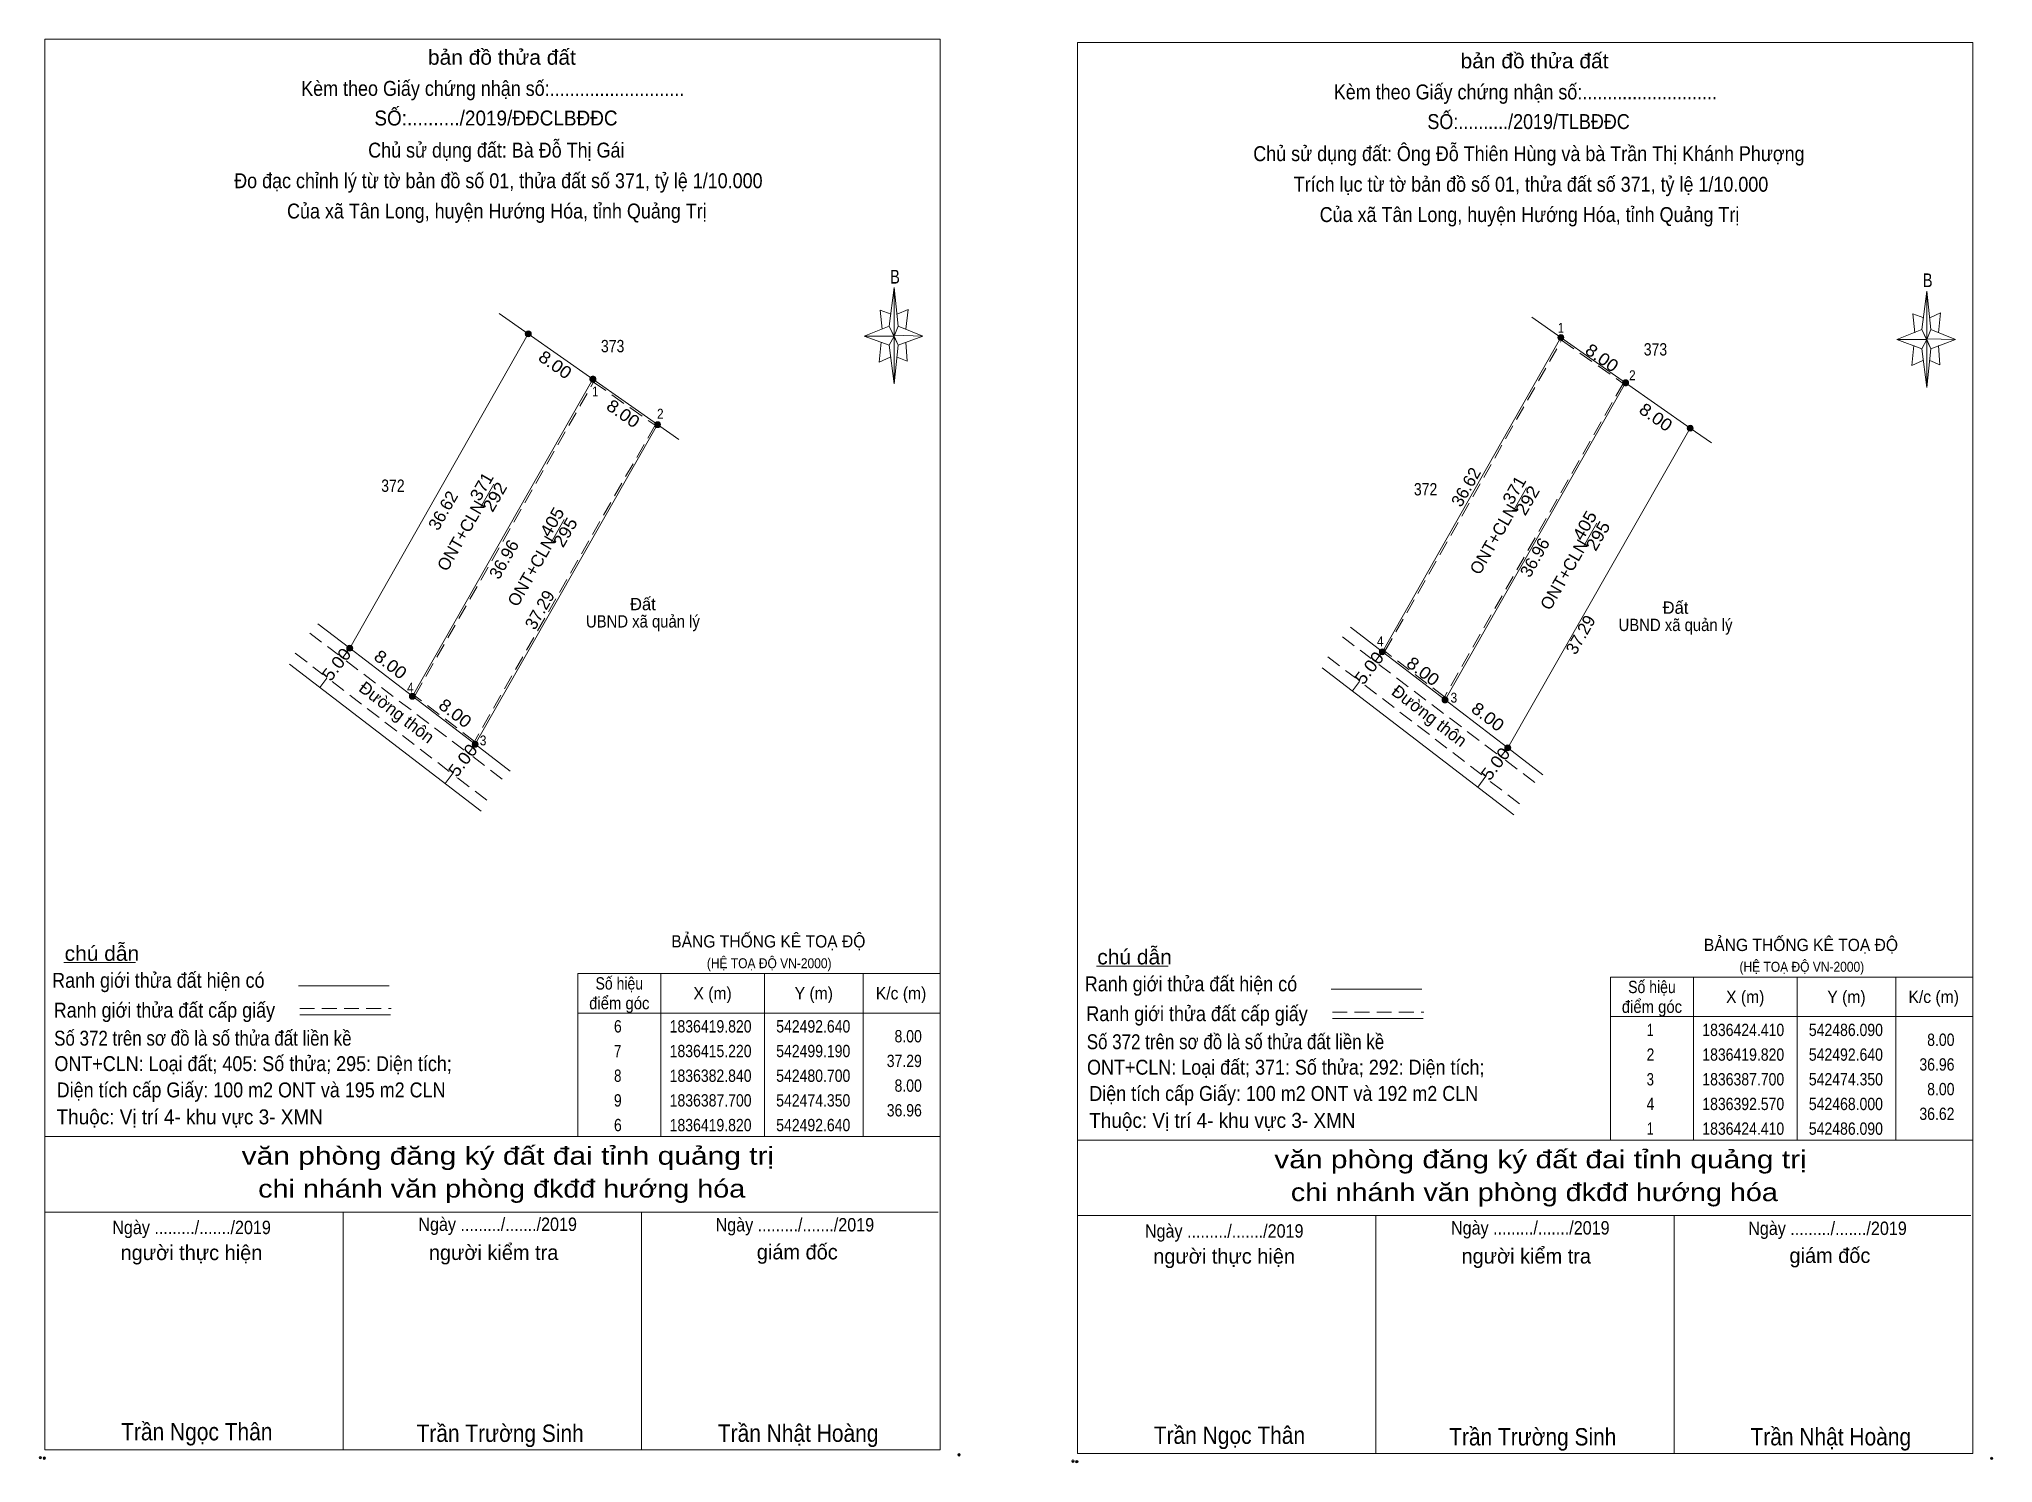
# Model space of a CAD drawing. Header units: metres. Extents: x 542283 to 542765, y 1836196 to 1836508.
# Drawn here: x 542567.1 to 542765.1, y 1836201.5 to 1836345.7 of the extents above; entities that cross this region are included whole.
import ezdxf
from ezdxf.enums import TextEntityAlignment as Align

# ---------------------------------------------------------------- set-up
doc = ezdxf.new("R2010")
doc.units = ezdxf.units.M
doc.header["$LTSCALE"] = 0.5
doc.header["$PDMODE"] = 32
doc.header["$PDSIZE"] = 0.25
doc.linetypes.add('DOT_DASHED', pattern=[7.7, 5, -1.2, 0.3, -1.2])
doc.linetypes.add('MEDIUM_DASHED', pattern=[4.5, 3, -1.5])
for name, color, linetype, lineweight in [('1', 7, 'Continuous', 13), ('10', 7, 'Continuous', 13), ('2', 7, 'Continuous', 13), ('63', 7, 'Continuous', 13)]:
    doc.layers.add(name, color=color, linetype=linetype, lineweight=lineweight)

msp = doc.modelspace()

# ---------------------------------------------------------------- texts
at = {"layer": '1'}
for s, height, width, p in [('1', 1, 0.85, (542721.305, 1836315.94)), ('373', 1.25, 0.85, (542625.235, 1836313.97)), ('373', 1.25, 0.85, (542730.885, 1836313.64)), ('2', 1, 0.9, (542728.545, 1836311.14)), ('1', 1, 0.85, (542623.465, 1836309.49)), ('2', 1, 0.9, (542630.065, 1836307.24)), ('372', 1.25, 0.85, (542602.975, 1836299.83)), ('372', 1.25, 0.85, (542707.595, 1836299.47)), ('4', 1, 0.9, (542703, 1836284.19)), ('4', 1, 0.9, (542604.74, 1836279.5)), ('3', 1, 0.9, (542710.46, 1836278.48)), ('3', 1, 0.9, (542612.11, 1836274.15))]:
    msp.add_text(s, height=height, dxfattribs=dict(at, width=width)).set_placement(p, align=Align.CENTER)
for s, height, width, p in [('371', 1.249, 1.05, (542612.5063, 1836300.0627)), ('371', 1.249, 1.05, (542717.1263, 1836299.7027)), ('292', 1.25, 1.1, (542613.838, 1836299.0075)), ('292', 1.25, 1.1, (542718.458, 1836298.6475)), ('405', 1.25, 1.1, (542619.6393, 1836296.4725)), ('295', 1.25, 1.1, (542620.9793, 1836295.4225)), ('405', 1.25, 1.1, (542724.2593, 1836296.1125)), ('295', 1.25, 1.1, (542725.5993, 1836295.0625))]:
    msp.add_text(s, height=height, rotation=60, dxfattribs=dict(at, width=width)).set_placement(p, align=Align.CENTER)
for p in [(542610.4138, 1836295.0827), (542715.0338, 1836294.7227), (542617.5538, 1836291.4927), (542722.1738, 1836291.1327)]:
    msp.add_text('ONT+CLN', height=1.249, rotation=60, dxfattribs=at).set_placement(p, align=Align.CENTER)
at = {"layer": '2'}
for s, height, width, p in [('bản đồ thửa đất', 1.511, 1.05, (542614.015, 1836343.09)), ('bản đồ thửa đất', 1.511, 1.05, (542718.635, 1836342.73)), ('Kèm theo Giấy chứng nhận số:...........................', 1.511, 0.9, (542613.085, 1836339.94)), ('Kèm theo Giấy chứng nhận số:...........................', 1.511, 0.9, (542717.705, 1836339.58)), ('SỐ:........../2019/ĐĐCLBĐĐC', 1.511, 0.95, (542613.415, 1836336.94)), ('SỐ:........../2019/TLBĐĐC', 1.51, 0.9, (542718.03, 1836336.58)), ('Chủ sử dụng đất: Bà Đỗ Thị Gái', 1.51, 0.9, (542613.45, 1836333.69)), ('Chủ sử dụng đất: Ông Đỗ Thiên Hùng và bà Trần Thị Khánh Phượng', 1.51, 0.9, (542718.065, 1836333.33)), ('Đo đạc chỉnh lý từ tờ bản đồ số 01, thửa đất số 371, tỷ lệ 1/10.000 ', 1.51, 0.9, (542613.91, 1836330.59)), ('Trích lục từ tờ bản đồ số 01, thửa đất số 371, tỷ lệ 1/10.000 ', 1.51, 0.9, (542718.53, 1836330.23)), ('Của xã Tân Long, huyện Hướng Hóa, tỉnh Quảng Trị', 1.51, 0.9, (542613.505, 1836327.52)), ('Của xã Tân Long, huyện Hướng Hóa, tỉnh Quảng Trị', 1.51, 0.9, (542718.125, 1836327.16)), ('B', 1.388, 0.8, (542653.84, 1836320.93)), ('B', 1.388, 0.8, (542758.46, 1836320.57)), ('chú dẫn', 1.511, 1.05, (542573.49, 1836252.33)), ('BẢNG THỐNG KÊ TOẠ ĐỘ ', 1.244, 0.95, (542641.225, 1836253.68)), ('chú dẫn', 1.511, 1.05, (542678.11, 1836251.97)), ('BẢNG THỐNG KÊ TOẠ ĐỘ ', 1.244, 0.95, (542745.845, 1836253.32)), ('(HỆ TOẠ ĐỘ VN-2000)', 1.01, 0.9, (542641.095, 1836251.58)), ('(HỆ TOẠ ĐỘ VN-2000)', 1.01, 0.9, (542745.715, 1836251.22)), ('Ranh giới thửa đất hiện có ', 1.511, 0.9, (542579.46, 1836249.6)), ('Ranh giới thửa đất hiện có ', 1.511, 0.9, (542684.08, 1836249.24)), ('Ranh giới thửa đất cấp giấy', 1.511, 0.9, (542579.82, 1836246.58)), ('Ranh giới thửa đất cấp giấy', 1.511, 0.9, (542684.44, 1836246.22)), ('văn phòng đăng ký đất đai tỉnh quảng trị', 1.814, 1.25, (542614.62, 1836231.68)), ('văn phòng đăng ký đất đai tỉnh quảng trị', 1.814, 1.25, (542719.24, 1836231.32)), ('chi nhánh văn phòng đkđđ hướng hóa', 1.814, 1.2, (542613.995, 1836228.35)), ('chi nhánh văn phòng đkđđ hướng hóa', 1.814, 1.2, (542718.615, 1836227.99)), ('Ngày ........./......./2019', 1.357, 0.9, (542582.575, 1836224.65)), ('Ngày ........./......./2019', 1.357, 0.9, (542613.585, 1836224.97)), ('Ngày ........./......./2019', 1.357, 0.9, (542643.695, 1836224.92)), ('Ngày ........./......./2019', 1.357, 0.9, (542718.205, 1836224.61)), ('Ngày ........./......./2019', 1.357, 0.9, (542748.315, 1836224.56)), ('Ngày ........./......./2019', 1.357, 0.9, (542687.195, 1836224.29)), ('Trần Ngọc Thân', 1.763, 0.9, (542583.105, 1836203.76)), ('Trần Trường Sinh', 1.76, 0.9, (542613.835, 1836203.6)), ('Trần Nhật Hoàng', 1.763, 0.9, (542644.03, 1836203.61)), ('Trần Ngọc Thân', 1.763, 0.9, (542687.725, 1836203.4)), ('Trần Trường Sinh', 1.76, 0.9, (542718.455, 1836203.24)), ('Trần Nhật Hoàng', 1.763, 0.9, (542748.65, 1836203.25))]:
    msp.add_text(s, height=height, dxfattribs=dict(at, width=width)).set_placement(p, align=Align.CENTER)
for s, width, p in [('Số 372 trên sơ đồ là số thửa đất liền kề', 0.85, (542568.65, 1836243.74)), ('Số 372 trên sơ đồ là số thửa đất liền kề', 0.85, (542673.27, 1836243.38)), ('ONT+CLN: Loại đất; 405: Số thửa; 295: Diện tích;', 0.9, (542568.68, 1836241.16)), ('ONT+CLN: Loại đất; 371: Số thửa; 292: Diện tích;', 0.9, (542673.3, 1836240.8)), ('Diện tích cấp Giấy: 100 m2 ONT và 195 m2 CLN', 0.9, (542568.91, 1836238.5)), ('Diện tích cấp Giấy: 100 m2 ONT và 192 m2 CLN', 0.9, (542673.53, 1836238.14)), ('Thuộc: Vị trí 4- khu vực 3- XMN', 0.95, (542568.9, 1836235.77)), ('Thuộc: Vị trí 4- khu vực 3- XMN', 0.95, (542673.52, 1836235.41))]:
    msp.add_text(s, height=1.51, dxfattribs=dict(at, width=width)).set_placement(p)
for s, p in [('người kiểm tra', (542613.175, 1836222.03)), ('người thực hiện', (542582.565, 1836222.02)), ('giám đốc', (542643.94, 1836222.09)), ('người thực hiện', (542687.185, 1836221.66)), ('người kiểm tra', (542717.795, 1836221.67)), ('giám đốc', (542748.56, 1836221.73))]:
    msp.add_text(s, height=1.511, dxfattribs=at).set_placement(p, align=Align.CENTER)
at = {"layer": '63', "width": 1.1}
for s, rotation, p in [('8.00', 324.979, (542619.0563, 1836312.1944)), ('8.00', 324.979, (542725.1063, 1836312.8944)), ('8.00', 324.92, (542625.9458, 1836307.2425)), ('8.00', 324.92, (542730.5658, 1836306.8825)), ('5.00', 52.557, (542597.7548, 1836281.975)), ('8.00', 322.514, (542602.3497, 1836281.8499)), ('5.00', 52.557, (542702.3748, 1836281.615)), ('8.00', 322.514, (542706.9597, 1836281.1599)), ('8.00', 322.571, (542608.9051, 1836276.9157)), ('8.00', 322.571, (542713.5251, 1836276.5557)), ('5.00', 52.557, (542610.5548, 1836272.265)), ('5.00', 52.557, (542715.1748, 1836271.905))]:
    msp.add_text(s, height=1.25, rotation=rotation, dxfattribs=at).set_placement(p, align=Align.CENTER)
at = {"layer": '63'}
for s, rotation, p in [('36.62', 60.397, (542712.2288, 1836300.0113)), ('36.62', 60.397, (542608.5988, 1836297.6313)), ('36.96', 60.342, (542719.2009, 1836292.8707)), ('36.96', 60.342, (542614.7609, 1836292.6907)), ('37.29', 60.272, (542618.3907, 1836287.5751)), ('37.29', 60.272, (542723.8407, 1836285.0551)), ('Đường thôn', 322.525, (542602.9799, 1836277.0075)), ('Đường thôn', 322.525, (542707.5999, 1836276.6475))]:
    msp.add_text(s, height=1.25, rotation=rotation, dxfattribs=at).set_placement(p, align=Align.CENTER)
for p in [(542628.3, 1836287.84), (542732.92, 1836287.48)]:
    msp.add_text('Đất', height=1.25, dxfattribs=at).set_placement(p, align=Align.CENTER)
for s, width, p in [('UBND xã quản lý', 0.9, (542628.3, 1836286.09)), ('UBND xã quản lý', 0.9, (542732.92, 1836285.73)), ('Số hiệu', 0.85, (542625.91, 1836249.42)), ('X (m)', 0.95, (542635.36, 1836248.42)), ('Y (m)', 0.95, (542645.615, 1836248.42)), ('K/c (m)', 0.95, (542654.455, 1836248.42)), ('Số hiệu', 0.85, (542730.53, 1836249.06)), ('điểm góc', 0.9, (542625.91, 1836247.42)), ('điểm góc', 0.9, (542730.53, 1836247.06)), ('X (m)', 0.95, (542739.98, 1836248.06)), ('Y (m)', 0.95, (542750.235, 1836248.06)), ('K/c (m)', 0.95, (542759.075, 1836248.06)), (' 6', 0.85, (542625.565, 1836245.07)), ('1836419.820', 0.85, (542635.16, 1836245.07)), ('542492.640', 0.85, (542645.56, 1836245.07)), (' 1', 0.75, (542730.18, 1836244.71)), ('1836424.410', 0.85, (542739.78, 1836244.71)), ('542486.090', 0.85, (542750.18, 1836244.71)), (' 7', 0.8, (542625.565, 1836242.57)), ('1836415.220', 0.85, (542635.16, 1836242.57)), ('542499.190', 0.85, (542645.56, 1836242.57)), (' 2', 0.85, (542730.185, 1836242.21)), ('1836419.820', 0.85, (542739.78, 1836242.21)), ('542492.640', 0.85, (542750.18, 1836242.21)), (' 8', 0.8, (542625.565, 1836240.07)), ('1836382.840', 0.85, (542635.16, 1836240.07)), ('542480.700', 0.85, (542645.56, 1836240.07)), (' 3', 0.8, (542730.175, 1836239.71)), ('1836387.700', 0.85, (542739.78, 1836239.71)), ('542474.350', 0.85, (542750.18, 1836239.71)), (' 9', 0.85, (542625.56, 1836237.57)), ('1836387.700', 0.85, (542635.16, 1836237.57)), ('542474.350', 0.85, (542645.56, 1836237.57)), (' 4', 0.85, (542730.18, 1836237.21)), ('1836392.570', 0.85, (542739.78, 1836237.21)), ('542468.000', 0.85, (542750.18, 1836237.21)), (' 6', 0.85, (542625.565, 1836235.07)), ('1836419.820', 0.85, (542635.16, 1836235.07)), ('542492.640', 0.85, (542645.56, 1836235.07)), (' 1', 0.75, (542730.18, 1836234.71)), ('1836424.410', 0.85, (542739.78, 1836234.71)), ('542486.090', 0.85, (542750.18, 1836234.71))]:
    msp.add_text(s, height=1.25, dxfattribs=dict(at, width=width)).set_placement(p, align=Align.CENTER)
at = {"layer": '63', "width": 0.85}
for s, p in [('8.00', (542656.56, 1836244.07)), ('8.00', (542761.18, 1836243.71)), ('37.29', (542656.56, 1836241.57)), ('36.96', (542761.18, 1836241.21)), ('8.00', (542656.56, 1836239.07)), ('8.00', (542761.18, 1836238.71)), ('36.96', (542656.56, 1836236.57)), ('36.62', (542761.18, 1836236.21))]:
    msp.add_text(s, height=1.25, dxfattribs=at).set_placement(p, align=Align.RIGHT)

# ---------------------------------------------------------------- hatches: boundary and pattern name
at = {"layer": '63'}
for points in [[(542616.9869, 1836315.8295, 1), (542616.3869, 1836315.8295, 1)], [(542721.6078, 1836315.4695, 1), (542721.0078, 1836315.4695, 1)], [(542623.5369, 1836311.2395, 1), (542622.9369, 1836311.2395, 1)], [(542728.1578, 1836310.8795, 1), (542727.5578, 1836310.8795, 1)], [(542630.0869, 1836306.6395, 1), (542629.4869, 1836306.6395, 1)], [(542734.7078, 1836306.2795, 1), (542734.1078, 1836306.2795, 1)], [(542598.8969, 1836283.9895, 1), (542598.2969, 1836283.9895, 1)], [(542703.5178, 1836283.6295, 1), (542702.9178, 1836283.6295, 1)], [(542605.2469, 1836279.1195, 1), (542604.6469, 1836279.1195, 1)], [(542709.8678, 1836278.7595, 1), (542709.2678, 1836278.7595, 1)], [(542611.5969, 1836274.2595, 1), (542610.9969, 1836274.2595, 1)], [(542716.2178, 1836273.8995, 1), (542715.6178, 1836273.8995, 1)]]:
    msp.add_hatch(color=256, dxfattribs=at).paths.add_polyline_path(points)

# ---------------------------------------------------------------- linework, layer by layer
at = {"layer": '1', "linetype": 'MEDIUM_DASHED'}
for points in [[(542721.38, 1836315.18), (542727.6, 1836310.82), (542709.51, 1836279.06), (542703.48, 1836283.68)], [(542623.3, 1836310.95), (542629.53, 1836306.58), (542611.24, 1836274.56), (542605.21, 1836279.17)]]:
    msp.add_lwpolyline(points, close=True, dxfattribs=at)
at = {"layer": '10'}
for p, q in [((542613.75, 1836317.89), (542616.69, 1836315.83)), ((542718.37, 1836317.53), (542721.31, 1836315.47)), ((542598.6, 1836283.99), (542616.69, 1836315.83)), ((542703.22, 1836283.63), (542721.31, 1836315.47)), ((542629.79, 1836306.64), (542611.3, 1836274.26)), ((542629.79, 1836306.64), (542631.93, 1836305.14)), ((542734.41, 1836306.28), (542715.92, 1836273.9)), ((542734.41, 1836306.28), (542736.55, 1836304.78)), ((542595.37, 1836286.47), (542598.6, 1836283.99)), ((542699.99, 1836286.11), (542703.22, 1836283.63)), ((542592.49, 1836282.37), (542611.93, 1836267.48)), ((542697.11, 1836282.01), (542716.55, 1836267.12)), ((542611.3, 1836274.26), (542614.86, 1836271.53)), ((542715.92, 1836273.9), (542719.48, 1836271.17))]:
    msp.add_line(p, q, dxfattribs=at)
at = {"layer": '10', "linetype": 'MEDIUM_DASHED'}
for p, q in [((542594.55, 1836285.51), (542597.45, 1836283.31)), ((542593.08, 1836283.48), (542595.87, 1836281.34)), ((542699.17, 1836285.15), (542702.07, 1836282.95)), ((542598.23, 1836282.72), (542610.35, 1836273.54)), ((542697.7, 1836283.12), (542700.49, 1836280.98)), ((542702.85, 1836282.36), (542714.97, 1836273.18)), ((542596.81, 1836280.62), (542608.68, 1836271.52)), ((542701.43, 1836280.26), (542713.3, 1836271.16)), ((542611.06, 1836273.01), (542614.24, 1836270.6)), ((542715.68, 1836272.65), (542718.86, 1836270.24)), ((542609.41, 1836270.95), (542609.43, 1836270.94)), ((542609.51, 1836270.87), (542612.77, 1836268.38)), ((542714.03, 1836270.59), (542714.05, 1836270.58)), ((542714.13, 1836270.51), (542717.39, 1836268.02))]:
    msp.add_line(p, q, dxfattribs=at)
at = {"layer": '10'}
for points in [[(542616.69, 1836315.83), (542623.24, 1836311.24), (542629.79, 1836306.64)], [(542721.31, 1836315.47), (542727.86, 1836310.88), (542734.41, 1836306.28)], [(542598.6, 1836283.99), (542604.95, 1836279.12), (542611.3, 1836274.26)], [(542703.22, 1836283.63), (542709.57, 1836278.76), (542715.92, 1836273.9)]]:
    msp.add_lwpolyline(points, dxfattribs=at)
at = {"layer": '2'}
for p, q in [((542567.71, 1836202.8), (542567.71, 1836345.69)), ((542672.33, 1836202.44), (542672.33, 1836345.33)), ((542653.24, 1836316.62), (542653.75, 1836320.52)), ((542757.86, 1836316.26), (542758.37, 1836320.16)), ((542653.24, 1836314.68), (542650.73, 1836315.61)), ((542654.16, 1836316.62), (542656.67, 1836315.61)), ((542654.95, 1836315), (542655.06, 1836313.07)), ((542757.86, 1836314.32), (542755.35, 1836315.25)), ((542758.78, 1836316.26), (542761.29, 1836315.25)), ((542654.16, 1836314.68), (542653.75, 1836310.77)), ((542655.06, 1836313.07), (542654.06, 1836313.48)), ((542758.78, 1836314.32), (542758.37, 1836310.41)), ((542759.68, 1836312.71), (542758.68, 1836313.12)), ((542759.57, 1836314.64), (542759.68, 1836312.71)), ((542623.24, 1836311.24), (542604.95, 1836279.12)), ((542727.86, 1836310.88), (542709.57, 1836278.76)), ((542569.62, 1836252.15), (542576.9, 1836252.15)), ((542674.24, 1836251.79), (542681.52, 1836251.79)), ((542593.4, 1836249.81), (542602.6, 1836249.81)), ((542698.02, 1836249.45), (542707.22, 1836249.45)), ((542593.53, 1836246.86), (542602.73, 1836246.86)), ((542698.15, 1836246.5), (542707.35, 1836246.5)), ((542567.71, 1836234.54), (542658.41, 1836234.54)), ((542672.33, 1836234.18), (542763.03, 1836234.18)), ((542567.71, 1836226.88), (542658.21, 1836226.88)), ((542567.71, 1836226.88), (542658.21, 1836226.88)), ((542567.71, 1836226.88), (542658.21, 1836226.88)), ((542597.95, 1836202.8), (542597.95, 1836226.88)), ((542628.17, 1836202.8), (542628.17, 1836226.88)), ((542672.33, 1836226.52), (542762.83, 1836226.52)), ((542672.33, 1836226.52), (542762.83, 1836226.52)), ((542672.33, 1836226.52), (542762.83, 1836226.52)), ((542702.57, 1836202.44), (542702.57, 1836226.52)), ((542732.79, 1836202.44), (542732.79, 1836226.52))]:
    msp.add_line(p, q, dxfattribs=at)
at = {"layer": '2', "linetype": 'MEDIUM_DASHED'}
for p, q in [((542593.53, 1836247.49), (542602.8, 1836247.49)), ((542698.15, 1836247.13), (542707.42, 1836247.13))]:
    msp.add_line(p, q, dxfattribs=at)
at = {"layer": '2'}
for points in [[(542567.71, 1836345.69), (542658.41, 1836345.69), (542658.41, 1836202.8)], [(542672.33, 1836345.33), (542763.03, 1836345.33), (542763.03, 1836202.44)], [(542653.44, 1836317.82), (542652.33, 1836318.22), (542652.54, 1836316.3)], [(542654.06, 1836317.82), (542655.16, 1836318.31), (542654.95, 1836316.3)], [(542758.06, 1836317.46), (542756.95, 1836317.86), (542757.16, 1836315.94)], [(542758.68, 1836317.46), (542759.78, 1836317.95), (542759.57, 1836315.94)], [(542653.75, 1836315.61), (542653.24, 1836316.62), (542650.73, 1836315.61)], [(542652.43, 1836315), (542652.25, 1836312.98), (542653.34, 1836313.48)], [(542653.75, 1836315.61), (542654.16, 1836314.68), (542656.67, 1836315.61)], [(542758.37, 1836315.25), (542757.86, 1836316.26), (542755.35, 1836315.25)], [(542758.37, 1836315.25), (542758.78, 1836314.32), (542761.29, 1836315.25)], [(542757.05, 1836314.64), (542756.87, 1836312.62), (542757.96, 1836313.12)], [(542658.41, 1836202.8), (542567.71, 1836202.8), (542567.71, 1836226.88)], [(542763.03, 1836202.44), (542672.33, 1836202.44), (542672.33, 1836226.52)]]:
    msp.add_lwpolyline(points, dxfattribs=at)
for points in [[(542653.75, 1836320.52), (542654.16, 1836316.62), (542653.75, 1836315.61)], [(542758.37, 1836320.16), (542758.78, 1836316.26), (542758.37, 1836315.25)], [(542653.75, 1836315.61), (542650.73, 1836315.61), (542653.24, 1836316.62), (542654.16, 1836314.68), (542656.67, 1836315.61), (542653.75, 1836315.7)], [(542653.75, 1836315.61), (542653.75, 1836310.77), (542653.24, 1836314.68)], [(542758.37, 1836315.25), (542755.35, 1836315.25), (542757.86, 1836316.26), (542758.78, 1836314.32), (542761.29, 1836315.25), (542758.37, 1836315.34)], [(542758.37, 1836315.25), (542758.37, 1836310.41), (542757.86, 1836314.32)]]:
    msp.add_lwpolyline(points, close=True, dxfattribs=at)
for p in [(542567.25, 1836202.01), (542567.65, 1836201.96), (542660.33, 1836202.3), (542764.95, 1836201.94), (542671.87, 1836201.65), (542672.27, 1836201.6)]:
    msp.add_point(p, dxfattribs=at)
at = {"layer": '63'}
for p, q in [((542611.84, 1836298.24), (542613.2, 1836300.61)), ((542716.46, 1836297.88), (542717.82, 1836300.25)), ((542618.98, 1836294.65), (542620.34, 1836297.02)), ((542723.6, 1836294.29), (542724.96, 1836296.66)), ((542597.92, 1836283.1), (542598.6, 1836283.99)), ((542702.54, 1836282.74), (542703.22, 1836283.63)), ((542595.56, 1836280.02), (542596.29, 1836280.97)), ((542700.18, 1836279.66), (542700.91, 1836280.61)), ((542610.65, 1836273.41), (542611.3, 1836274.26)), ((542715.27, 1836273.05), (542715.92, 1836273.9)), ((542608.26, 1836270.29), (542609.09, 1836271.38)), ((542712.88, 1836269.93), (542713.71, 1836271.02)), ((542630.11, 1836251.04), (542630.11, 1836234.54)), ((542640.61, 1836251.04), (542640.61, 1836234.54)), ((542650.61, 1836251.04), (542650.61, 1836234.54)), ((542734.73, 1836250.68), (542734.73, 1836234.18)), ((542745.23, 1836250.68), (542745.23, 1836234.18)), ((542755.23, 1836250.68), (542755.23, 1836234.18)), ((542621.71, 1836247.04), (542658.41, 1836247.04)), ((542726.33, 1836246.68), (542763.03, 1836246.68))]:
    msp.add_line(p, q, dxfattribs=at)
for points in [[(542621.71, 1836251.04), (542658.41, 1836251.04), (542658.41, 1836234.54), (542621.71, 1836234.54)], [(542726.33, 1836250.68), (542763.03, 1836250.68), (542763.03, 1836234.18), (542726.33, 1836234.18)]]:
    msp.add_lwpolyline(points, close=True, dxfattribs=at)
for centre in [(542616.6869, 1836315.8295), (542721.3078, 1836315.4695), (542629.7869, 1836306.6395), (542734.4078, 1836306.2795), (542598.5969, 1836283.9895), (542703.2178, 1836283.6295), (542611.2969, 1836274.2595), (542715.9178, 1836273.8995)]:
    msp.add_circle(centre, 0.3, dxfattribs=at)
at = {"layer": '63', "linetype": 'DOT_DASHED'}
for centre in [(542623.2369, 1836311.2395), (542727.8578, 1836310.8795), (542604.9469, 1836279.1195), (542709.5678, 1836278.7595)]:
    msp.add_circle(centre, 0.3, dxfattribs=at)

msp.set_redraw_order([(e.dxf.handle, doc.entitydb.next_handle()) for e in msp.query("TEXT MTEXT ATTDEF DIMENSION ARC_DIMENSION")])  # texts and dimensions are drawn at this point

doc.saveas('drawing.dxf')
